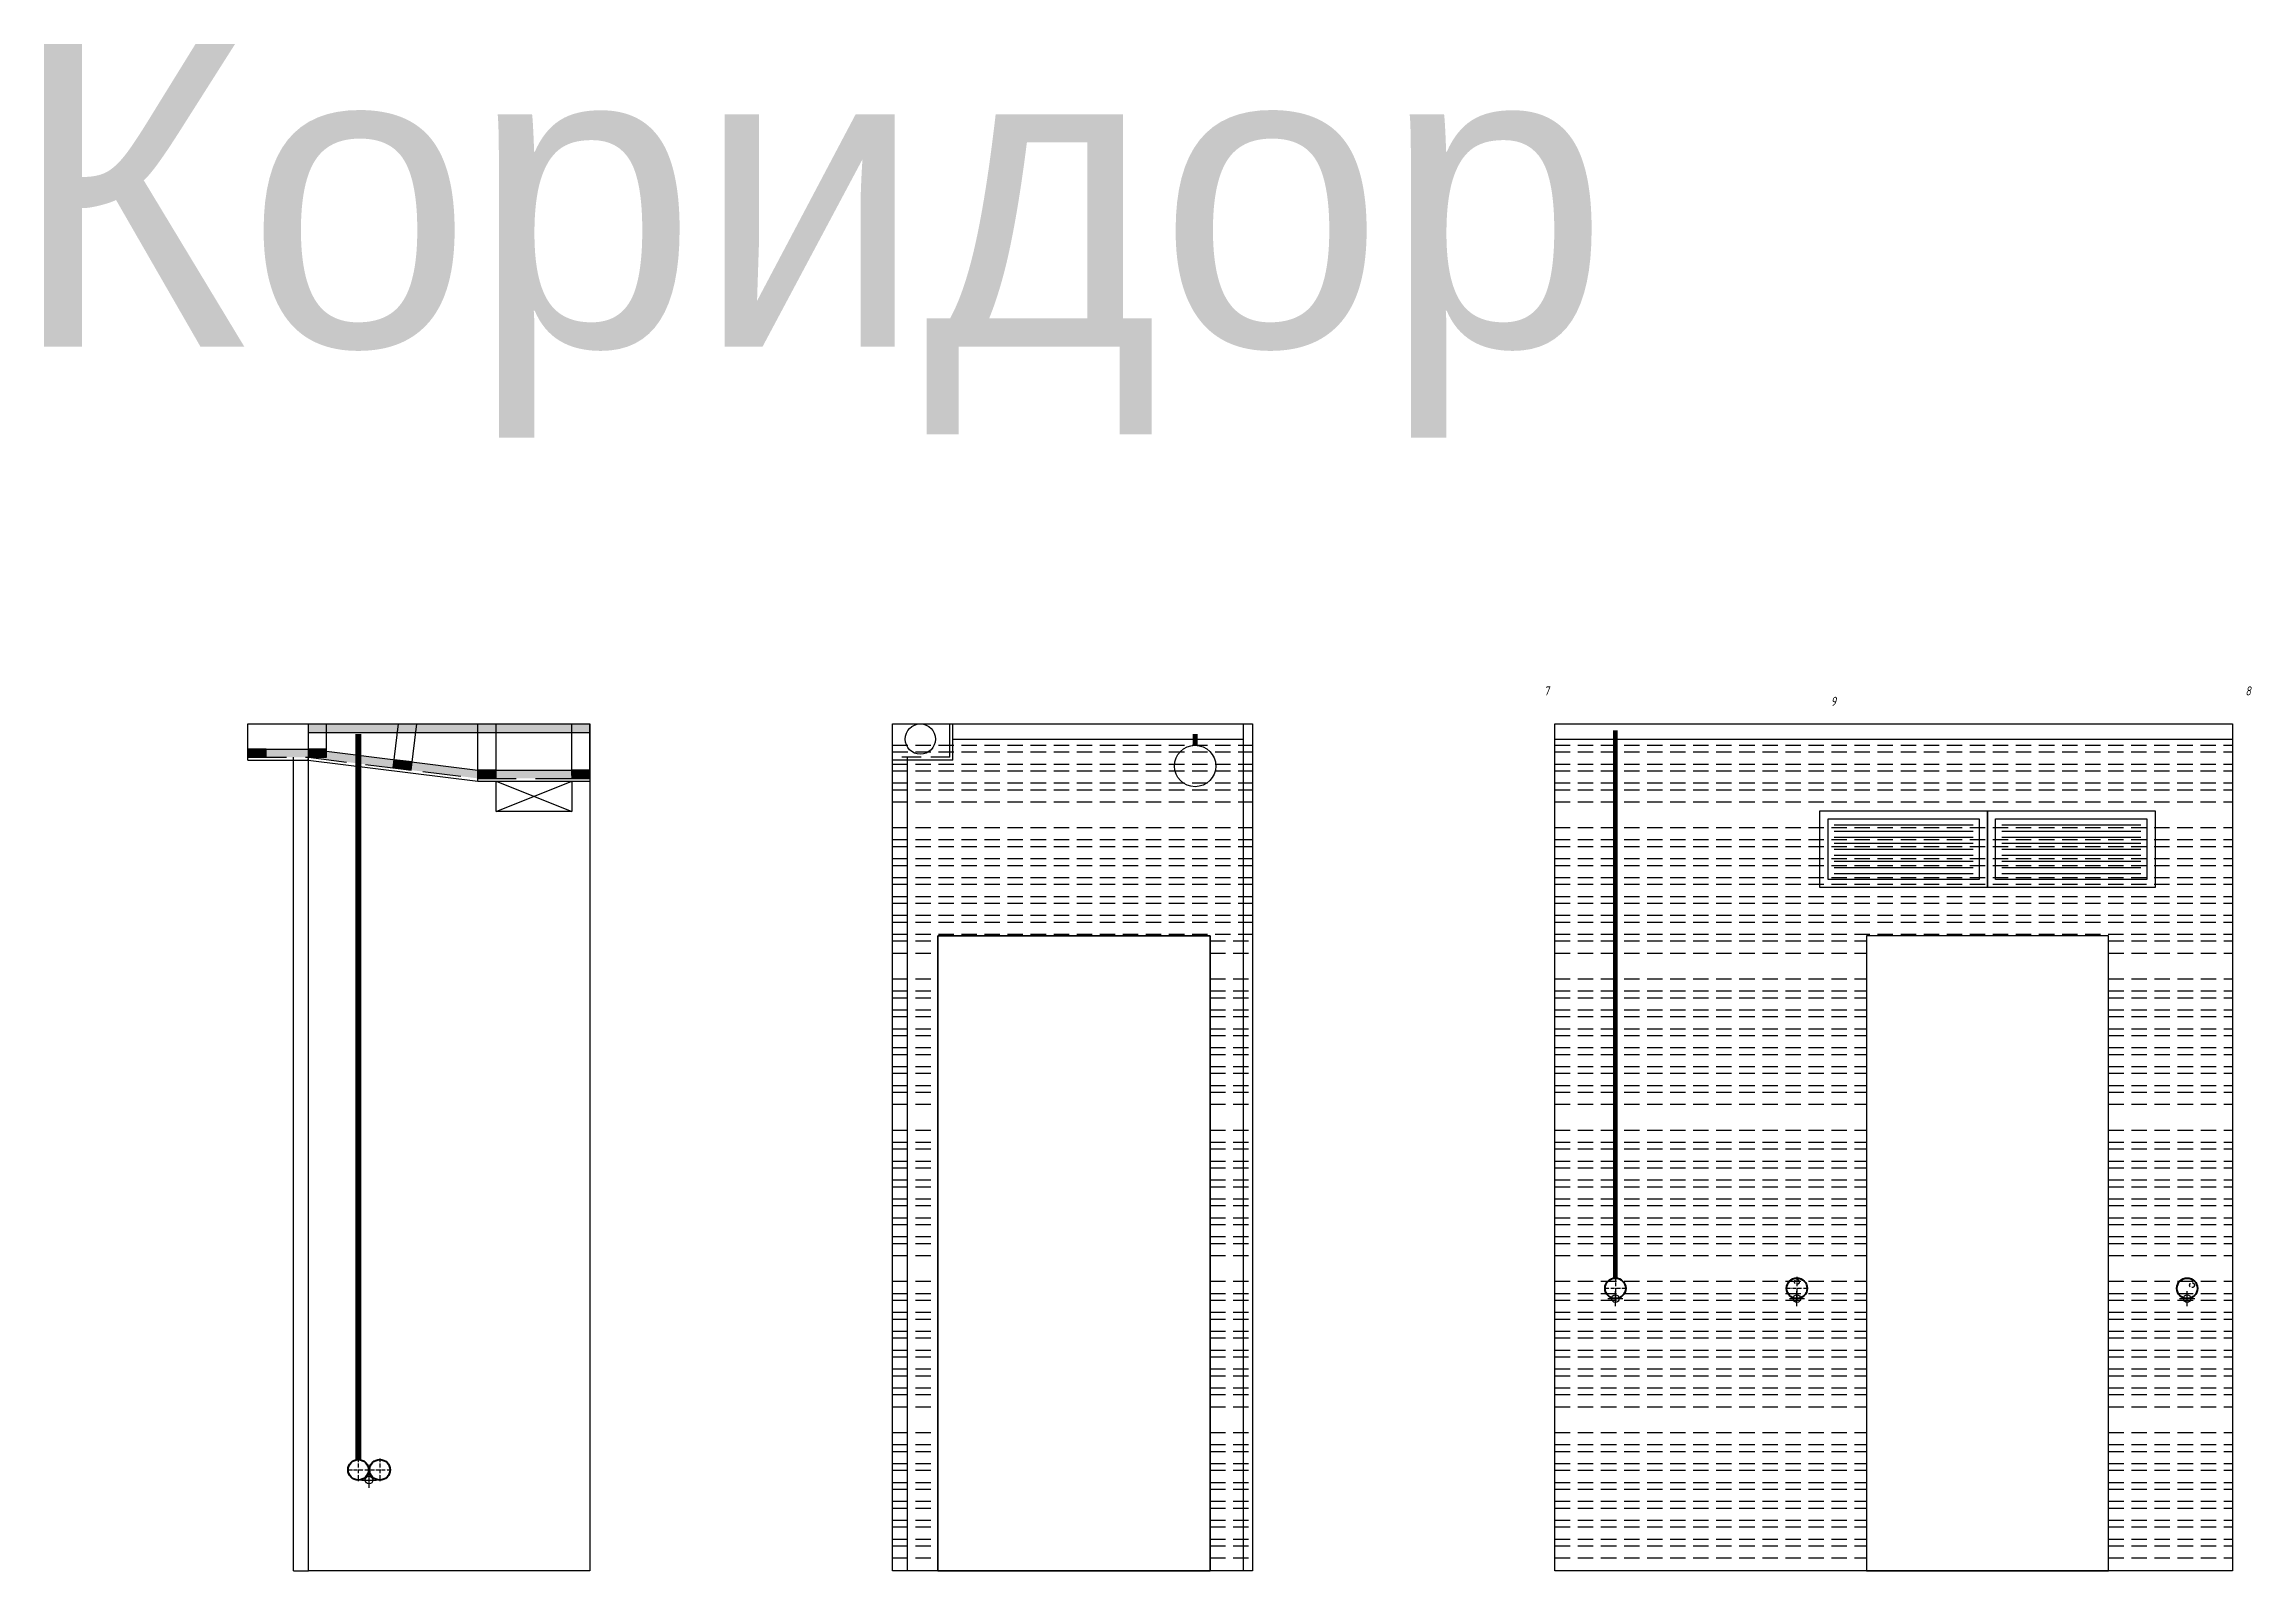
# Model space of a CAD drawing. Header units: millimetres. Extents: x -36531 to 56557, y -58468 to 154.
# Drawn here: x -6081 to 1217, y -44400 to -39352 of the extents above; entities that cross this region are included whole.
import ezdxf
from ezdxf.enums import TextEntityAlignment as Align

# ---------------------------------------------------------------- set-up
doc = ezdxf.new("R2010")
doc.units = ezdxf.units.MM
doc.header["$PDMODE"] = 34
doc.header["$PDSIZE"] = 25
doc.linetypes.add('ACAD_ISO10W100', pattern=[18.5, 12, -3, 0.5, -3])
doc.linetypes.add('DASHED', pattern=[19.05, 12.7, -6.35])
for name, color, linetype in [('01 Черновое', 7, 'Continuous'), ('02 ОВиК', 7, 'Continuous'), ('02 ЭОМ и СС', 7, 'Continuous'), ('03 Потолок', 7, 'Continuous'), ('04 Лючки', 7, 'Continuous'), ('10 Перегородки', 7, 'Continuous'), ('11 Привязка размеры', 7, 'Continuous')]:
    doc.layers.add(name, color=color, linetype=linetype)
doc.layers.add('100 noprint', color=1, linetype='Continuous', plot=False)
doc.styles.get("Standard").update_dxf_attribs({"font": 'Ubuntu-R.ttf'})
doc.styles.add('ГОСТ-ISOCPEUR', font='isocpeui.ttf', dxfattribs={"width": 0.8})

msp = doc.modelspace()

# ---------------------------------------------------------------- texts
at = {"layer": '100 noprint', "style": 'ГОСТ-ISOCPEUR', "width": 0.8}
for s, p in [('7', (-1114.3, -41490.3)), ('9', (-166.2, -41524.7)), ('8', (1204.4, -41490.3))]:
    msp.add_text(s, height=30, dxfattribs=at).set_placement(p, align=Align.MIDDLE)
at = {"layer": '100 noprint', "insert": (-6190.6, -39352), "char_height": 1000, "width": 2318.604, "attachment_point": 1}
msp.add_mtext('{Коридор}', dxfattribs=at)

# ---------------------------------------------------------------- blocks, each defined once
blk = doc.blocks.new('АП 500х200')
at = {"color": 0, "lineweight": -2}
for p, q in [((-507, 207), (-47, 207)), ((-507, 187), (-47, 187)), ((-507, 167), (-47, 167)), ((-507, 147), (-47, 147)), ((-507, 127), (-47, 127)), ((-507, 107), (-47, 107)), ((-507, 87), (-47, 87)), ((-507, 67), (-47, 67)), ((-507, 47), (-47, 47))]:
    blk.add_line(p, q, dxfattribs=at)
for points in [[(-554, 0), (-554, 254), (0, 254), (0, 0)], [(-527, 27), (-527, 227), (-27, 227), (-27, 27)]]:
    blk.add_lwpolyline(points, close=True, dxfattribs=at)

# ---------------------------------------------------------------- hatches: boundary and pattern name
at = {"layer": '03 Потолок', "lineweight": -2}
for color, points in [(9, [(-4277.2, -41599.7), (-5207.2, -41599.7), (-5207.2, -41627.7), (-4277.2, -41627.7)]), (252, [(-5347.2, -41709.7), (-5347.2, -41682.7), (-5407.2, -41682.7), (-5407.2, -41709.7)]), (9, [(-5207.2, -41709.7), (-5207.2, -41682.7), (-5347.2, -41682.7), (-5347.2, -41709.7)]), (252, [(-5147.2, -41709.7), (-5147.2, -41682.7), (-5207.2, -41682.7), (-5207.2, -41709.7)]), (252, [(-4867.7, -41752.2), (-4864.3, -41725.4), (-4923.9, -41717.9), (-4927.2, -41744.7)]), (252, [(-4587.2, -41779.7), (-4587.2, -41752.7), (-4647.2, -41752.7), (-4647.2, -41779.7)]), (9, [(-4337.2, -41770.2), (-4337.2, -41752.7), (-4587.2, -41752.7), (-4587.2, -41779.7), (-4337.2, -41779.7)]), (252, [(-4277.2, -41779.7), (-4277.2, -41752.7), (-4337.2, -41752.7), (-4337.2, -41779.7)])]:
    msp.add_hatch(color=color, dxfattribs=at).paths.add_polyline_path(points)
h = msp.add_hatch(color=9, dxfattribs=at)
h.paths.add_polyline_path([(-4989.6, -41709.7), (-5147.2, -41690), (-5147.2, -41709.7)])
h.paths.add_polyline_path([(-4923.9, -41717.9), (-4989.6, -41709.7), (-5207.2, -41709.7), (-4927.2, -41744.7)])
h.paths.add_polyline_path([(-4647.2, -41752.5), (-4864.3, -41725.4), (-4867.7, -41752.2), (-4647.2, -41779.7), (-4647.2, -41752.7)])

# ---------------------------------------------------------------- linework, layer by layer
at = {"layer": '01 Черновое'}
for points in [[(-5207.2, -44399.7), (-5207.2, -41599.7), (-4277.2, -41599.7), (-4277.2, -44399.7)], [(-2087.2, -41599.7), (-2087.2, -44399.7), (-3277.2, -44399.7), (-3277.2, -41599.7)], [(-1087.2, -44399.7), (-1087.2, -41599.7), (1152.8, -41599.7), (1152.8, -44399.7)], [(-2227.2, -42299.7), (-2227.2, -44399.7), (-3127.2, -44399.7), (-3127.2, -42299.7)], [(-57.2, -42299.7), (-57.2, -44399.7), (742.8, -44399.7), (742.8, -42299.7)]]:
    msp.add_lwpolyline(points, close=True, dxfattribs=at)
at = {"layer": '02 ОВиК', "linetype": 'Continuous', "lineweight": -2}
msp.add_circle((-3184.7, -41649.7), 50, dxfattribs=at)
at = {"layer": '02 ОВиК', "color": 1}
msp.add_circle((-2276.4, -41738.7), 68.5, dxfattribs=at)
at = {"layer": '02 ЭОМ и СС', "color": 1, "flags": 128}
msp.add_lwpolyline([(-5042.4, -44031.7, 20, 20, 0), (-5042.4, -41632.7, 20, 20, 0)], format="xyseb", dxfattribs=at)
at = {"layer": '02 ЭОМ и СС', "const_width": 16, "flags": 128}
msp.add_lwpolyline([(-2276.4, -41670.2), (-2276.4, -41632.7)], dxfattribs=at)
at = {"layer": '02 ЭОМ и СС', "color": 3, "flags": 128}
msp.add_lwpolyline([(-887.2, -43431.7, 16, 16, 0), (-887.2, -41621.2, 16, 16, 0)], format="xyseb", dxfattribs=at)
at = {"layer": '02 ЭОМ и СС', "color": 3, "lineweight": 40}
for centre in [(-887.2, -43465.7), (-287.2, -43465.7), (1002.8, -43465.7)]:
    msp.add_circle(centre, 34, dxfattribs=at)
at = {"layer": '02 ЭОМ и СС', "color": 3, "linetype": 'DASHED'}
for centre in [(-287.2, -43444.3), (1018.8, -43455.2)]:
    msp.add_circle(centre, 8, dxfattribs=at)
at = {"layer": '02 ЭОМ и СС', "color": 1, "lineweight": 40}
for centre in [(-5042.4, -44065.7), (-4971.4, -44065.7)]:
    msp.add_circle(centre, 34, dxfattribs=at)
at = {"layer": '03 Потолок', "color": 1, "lineweight": -2}
for p, q in [((-5407.2, -41719.2), (-5407.2, -41599.7)), ((-5407.2, -41599.7), (-4277.2, -41599.7)), ((-5207.2, -41682.7), (-5207.2, -41599.7)), ((-5207.2, -41627.7), (-4277.2, -41627.7)), ((-5147.2, -41682.7), (-5147.2, -41599.7)), ((-4927.2, -41744.7), (-4909.1, -41599.7)), ((-4867.7, -41752.2), (-4848.6, -41599.7)), ((-4647.2, -41779.7), (-4647.2, -41599.7)), ((-4587.2, -41779.7), (-4587.2, -41599.7)), ((-4337.2, -41770.2), (-4337.2, -41599.7)), ((-4277.2, -41779.7), (-4277.2, -41599.7)), ((-5407.2, -41682.7), (-5147.2, -41682.7)), ((-5407.2, -41719.2), (-5207.8, -41719.2)), ((-5207.8, -41719.2), (-5207.2, -41709.7)), ((-5207.8, -41719.2), (-4647.8, -41789.2)), ((-5147.2, -41690), (-4647.2, -41752.5)), ((-4647.8, -41789.2), (-4647.2, -41779.7)), ((-4647.8, -41789.2), (-4277.2, -41789.2)), ((-4587.2, -41752.7), (-4277.2, -41752.7))]:
    msp.add_line(p, q, dxfattribs=at)
at = {"layer": '03 Потолок', "color": 1, "ltscale": 5}
for p, q in [((-3086.7, -41709.7), (-3086.7, -41599.7)), ((-3077.2, -41719.2), (-3077.2, -41599.7)), ((-3077.2, -41649.7), (-2117.2, -41649.7)), ((-1087.2, -41649.7), (1152.8, -41649.7)), ((-3077.2, -41719.2), (-3277.2, -41719.2))]:
    msp.add_line(p, q, dxfattribs=at)
at = {"layer": '03 Потолок', "color": 1, "linetype": 'DASHED', "ltscale": 10}
for p, q in [((-5407.2, -41709.7), (-5207.2, -41709.7)), ((-5207.2, -41709.7), (-4647.2, -41779.7)), ((-4647.2, -41779.7), (-4277.2, -41779.7))]:
    msp.add_line(p, q, dxfattribs=at)
at = {"layer": '03 Потолок', "color": 1, "linetype": 'DASHED', "ltscale": 5}
msp.add_line((-3086.7, -41709.7), (-3277.2, -41709.7), dxfattribs=at)
at = {"layer": '03 Потолок', "color": 1, "lineweight": -2}
for points in [[(-5347.2, -41709.7), (-5347.2, -41682.7), (-5407.2, -41682.7), (-5407.2, -41709.7)], [(-5147.2, -41709.7), (-5147.2, -41682.7), (-5207.2, -41682.7), (-5207.2, -41709.7)], [(-4867.7, -41752.2), (-4864.3, -41725.4), (-4923.9, -41717.9), (-4927.2, -41744.7)], [(-4587.2, -41779.7), (-4587.2, -41752.7), (-4647.2, -41752.7), (-4647.2, -41779.7)], [(-4277.2, -41779.7), (-4277.2, -41752.7), (-4337.2, -41752.7), (-4337.2, -41779.7)]]:
    msp.add_lwpolyline(points, close=True, dxfattribs=at)
at = {"layer": '04 Лючки', "color": 2, "lineweight": -2}
for p, q in [((-4587.2, -41789.2), (-4337.2, -41889.2)), ((-4587.2, -41889.2), (-4337.2, -41789.2))]:
    msp.add_line(p, q, dxfattribs=at)
msp.add_lwpolyline([(-4337.2, -41789.2), (-4337.2, -41889.2), (-4587.2, -41889.2), (-4587.2, -41789.2)], close=True, dxfattribs=at)
at = {"layer": '10 Перегородки', "color": 74, "linetype": 'Continuous', "ltscale": 10}
msp.add_line((-2117.2, -41599.7), (-2117.2, -44399.7), dxfattribs=at)
at = {"layer": '10 Перегородки', "color": 3, "linetype": 'Continuous', "ltscale": 10}
for p, q in [((-5257.2, -44399.7), (-5257.2, -41709.7)), ((-3227.2, -44399.7), (-3227.2, -41709.7)), ((-5257.2, -44399.7), (-5207.2, -44399.7))]:
    msp.add_line(p, q, dxfattribs=at)
at = {"layer": '100 noprint', "linetype": 'DASHED', "ltscale": 4}
for p, q in [((-3277.2, -41669.7), (-2087.2, -41669.7)), ((-3277.2, -41692.2), (-2087.2, -41692.2)), ((-3277.2, -41732.2), (-2087.2, -41732.2)), ((-1087.2, -41669.7), (1152.8, -41669.7)), ((-1087.2, -41692.2), (1152.8, -41692.2)), ((-1087.2, -41732.2), (1152.8, -41732.2)), ((-3277.2, -41754.7), (-2087.2, -41754.7)), ((-3277.2, -41794.7), (-2087.2, -41794.7)), ((-1087.2, -41754.7), (1152.8, -41754.7)), ((-1087.2, -41794.7), (1152.8, -41794.7)), ((-3277.2, -41817.2), (-2087.2, -41817.2)), ((-3277.2, -41857.2), (-2087.2, -41857.2)), ((-1087.2, -41817.2), (1152.8, -41817.2)), ((-1087.2, -41857.2), (1152.8, -41857.2)), ((-3277.2, -41942.2), (-2087.2, -41942.2)), ((-1087.2, -41942.2), (1152.8, -41942.2)), ((-3277.2, -41982.2), (-2087.2, -41982.2)), ((-3277.2, -42004.7), (-2087.2, -42004.7)), ((-1087.2, -41982.2), (1152.8, -41982.2)), ((-1087.2, -42004.7), (1152.8, -42004.7)), ((-3277.2, -42044.7), (-2087.2, -42044.7)), ((-3277.2, -42067.2), (-2087.2, -42067.2)), ((-1087.2, -42044.7), (1152.8, -42044.7)), ((-1087.2, -42067.2), (1152.8, -42067.2)), ((-3277.2, -42107.2), (-2087.2, -42107.2)), ((-3277.2, -42129.7), (-2087.2, -42129.7)), ((-3277.2, -42169.7), (-2087.2, -42169.7)), ((-1087.2, -42107.2), (1152.8, -42107.2)), ((-1087.2, -42129.7), (1152.8, -42129.7)), ((-1087.2, -42169.7), (1152.8, -42169.7)), ((-3277.2, -42192.2), (-2087.2, -42192.2)), ((-3277.2, -42232.2), (-2087.2, -42232.2)), ((-1087.2, -42192.2), (1152.8, -42192.2)), ((-1087.2, -42232.2), (1152.8, -42232.2)), ((-3277.2, -42254.7), (-2087.2, -42254.7)), ((-3277.2, -42294.7), (-2087.2, -42294.7)), ((-3277.2, -42317.2), (-3127.2, -42317.2)), ((-2227.2, -42317.2), (-2087.2, -42317.2)), ((-1087.2, -42254.7), (1152.8, -42254.7)), ((-1087.2, -42294.7), (1152.8, -42294.7)), ((-1087.2, -42317.2), (-57.2, -42317.2)), ((742.8, -42317.2), (1152.8, -42317.2)), ((-3277.2, -42357.2), (-3127.2, -42357.2)), ((-2227.2, -42357.2), (-2087.2, -42357.2)), ((-1087.2, -42357.2), (-57.2, -42357.2)), ((742.8, -42357.2), (1152.8, -42357.2)), ((-3277.2, -42442.2), (-3127.2, -42442.2)), ((-2227.2, -42442.2), (-2087.2, -42442.2)), ((-1087.2, -42442.2), (-57.2, -42442.2)), ((742.8, -42442.2), (1152.8, -42442.2)), ((-3277.2, -42482.2), (-3127.2, -42482.2)), ((-3277.2, -42504.7), (-3127.2, -42504.7)), ((-2227.2, -42482.2), (-2087.2, -42482.2)), ((-2227.2, -42504.7), (-2087.2, -42504.7)), ((-1087.2, -42482.2), (-57.2, -42482.2)), ((-1087.2, -42504.7), (-57.2, -42504.7)), ((742.8, -42482.2), (1152.8, -42482.2)), ((742.8, -42504.7), (1152.8, -42504.7)), ((-3277.2, -42544.7), (-3127.2, -42544.7)), ((-3277.2, -42567.2), (-3127.2, -42567.2)), ((-3277.2, -42607.2), (-3127.2, -42607.2)), ((-2227.2, -42544.7), (-2087.2, -42544.7)), ((-2227.2, -42567.2), (-2087.2, -42567.2)), ((-2227.2, -42607.2), (-2087.2, -42607.2)), ((-1087.2, -42544.7), (-57.2, -42544.7)), ((-1087.2, -42567.2), (-57.2, -42567.2)), ((-1087.2, -42607.2), (-57.2, -42607.2)), ((742.8, -42544.7), (1152.8, -42544.7)), ((742.8, -42567.2), (1152.8, -42567.2)), ((742.8, -42607.2), (1152.8, -42607.2)), ((-3277.2, -42629.7), (-3127.2, -42629.7)), ((-3277.2, -42669.7), (-3127.2, -42669.7)), ((-2227.2, -42629.7), (-2087.2, -42629.7)), ((-2227.2, -42669.7), (-2087.2, -42669.7)), ((-1087.2, -42629.7), (-57.2, -42629.7)), ((-1087.2, -42669.7), (-57.2, -42669.7)), ((742.8, -42629.7), (1152.8, -42629.7)), ((742.8, -42669.7), (1152.8, -42669.7)), ((-3277.2, -42692.2), (-3127.2, -42692.2)), ((-3277.2, -42732.2), (-3127.2, -42732.2)), ((-3277.2, -42754.7), (-3127.2, -42754.7)), ((-2227.2, -42692.2), (-2087.2, -42692.2)), ((-2227.2, -42732.2), (-2087.2, -42732.2)), ((-2227.2, -42754.7), (-2087.2, -42754.7)), ((-1087.2, -42692.2), (-57.2, -42692.2)), ((-1087.2, -42732.2), (-57.2, -42732.2)), ((-1087.2, -42754.7), (-57.2, -42754.7)), ((742.8, -42692.2), (1152.8, -42692.2)), ((742.8, -42732.2), (1152.8, -42732.2)), ((742.8, -42754.7), (1152.8, -42754.7)), ((-3277.2, -42794.7), (-3127.2, -42794.7)), ((-3277.2, -42817.2), (-3127.2, -42817.2)), ((-2227.2, -42794.7), (-2087.2, -42794.7)), ((-2227.2, -42817.2), (-2087.2, -42817.2)), ((-1087.2, -42794.7), (-57.2, -42794.7)), ((-1087.2, -42817.2), (-57.2, -42817.2)), ((742.8, -42794.7), (1152.8, -42794.7)), ((742.8, -42817.2), (1152.8, -42817.2)), ((-3277.2, -42857.2), (-3127.2, -42857.2)), ((-2227.2, -42857.2), (-2087.2, -42857.2)), ((-1087.2, -42857.2), (-57.2, -42857.2)), ((742.8, -42857.2), (1152.8, -42857.2)), ((-3277.2, -42942.2), (-3127.2, -42942.2)), ((-3277.2, -42982.2), (-3127.2, -42982.2)), ((-2227.2, -42942.2), (-2087.2, -42942.2)), ((-2227.2, -42982.2), (-2087.2, -42982.2)), ((-1087.2, -42942.2), (-57.2, -42942.2)), ((-1087.2, -42982.2), (-57.2, -42982.2)), ((742.8, -42942.2), (1152.8, -42942.2)), ((742.8, -42982.2), (1152.8, -42982.2)), ((-3277.2, -43004.7), (-3127.2, -43004.7)), ((-3277.2, -43044.7), (-3127.2, -43044.7)), ((-2227.2, -43004.7), (-2087.2, -43004.7)), ((-2227.2, -43044.7), (-2087.2, -43044.7)), ((-1087.2, -43004.7), (-57.2, -43004.7)), ((-1087.2, -43044.7), (-57.2, -43044.7)), ((742.8, -43004.7), (1152.8, -43004.7)), ((742.8, -43044.7), (1152.8, -43044.7)), ((-3277.2, -43067.2), (-3127.2, -43067.2)), ((-3277.2, -43107.2), (-3127.2, -43107.2)), ((-2227.2, -43067.2), (-2087.2, -43067.2)), ((-2227.2, -43107.2), (-2087.2, -43107.2)), ((-1087.2, -43067.2), (-57.2, -43067.2)), ((-1087.2, -43107.2), (-57.2, -43107.2)), ((742.8, -43067.2), (1152.8, -43067.2)), ((742.8, -43107.2), (1152.8, -43107.2)), ((-3277.2, -43129.7), (-3127.2, -43129.7)), ((-3277.2, -43169.7), (-3127.2, -43169.7)), ((-3277.2, -43192.2), (-3127.2, -43192.2)), ((-2227.2, -43129.7), (-2087.2, -43129.7)), ((-2227.2, -43169.7), (-2087.2, -43169.7)), ((-2227.2, -43192.2), (-2087.2, -43192.2)), ((-1087.2, -43129.7), (-57.2, -43129.7)), ((-1087.2, -43169.7), (-57.2, -43169.7)), ((-1087.2, -43192.2), (-57.2, -43192.2)), ((742.8, -43129.7), (1152.8, -43129.7)), ((742.8, -43169.7), (1152.8, -43169.7)), ((742.8, -43192.2), (1152.8, -43192.2)), ((-3277.2, -43232.2), (-3127.2, -43232.2)), ((-3277.2, -43254.7), (-3127.2, -43254.7)), ((-2227.2, -43232.2), (-2087.2, -43232.2)), ((-2227.2, -43254.7), (-2087.2, -43254.7)), ((-1087.2, -43232.2), (-57.2, -43232.2)), ((-1087.2, -43254.7), (-57.2, -43254.7)), ((742.8, -43232.2), (1152.8, -43232.2)), ((742.8, -43254.7), (1152.8, -43254.7)), ((-3277.2, -43294.7), (-3127.2, -43294.7)), ((-3277.2, -43317.2), (-3127.2, -43317.2)), ((-2227.2, -43294.7), (-2087.2, -43294.7)), ((-2227.2, -43317.2), (-2087.2, -43317.2)), ((-1087.2, -43294.7), (-57.2, -43294.7)), ((-1087.2, -43317.2), (-57.2, -43317.2)), ((742.8, -43294.7), (1152.8, -43294.7)), ((742.8, -43317.2), (1152.8, -43317.2)), ((-3277.2, -43357.2), (-3127.2, -43357.2)), ((-2227.2, -43357.2), (-2087.2, -43357.2)), ((-1087.2, -43357.2), (-57.2, -43357.2)), ((742.8, -43357.2), (1152.8, -43357.2)), ((-3277.2, -43442.2), (-3127.2, -43442.2)), ((-3277.2, -43482.2), (-3127.2, -43482.2)), ((-2227.2, -43442.2), (-2087.2, -43442.2)), ((-2227.2, -43482.2), (-2087.2, -43482.2)), ((-1087.2, -43442.2), (-57.2, -43442.2)), ((-1087.2, -43482.2), (-57.2, -43482.2)), ((742.8, -43442.2), (1152.8, -43442.2)), ((742.8, -43482.2), (1152.8, -43482.2)), ((-3277.2, -43504.7), (-3127.2, -43504.7)), ((-3277.2, -43544.7), (-3127.2, -43544.7)), ((-2227.2, -43504.7), (-2087.2, -43504.7)), ((-2227.2, -43544.7), (-2087.2, -43544.7)), ((-1087.2, -43504.7), (-57.2, -43504.7)), ((-1087.2, -43544.7), (-57.2, -43544.7)), ((742.8, -43504.7), (1152.8, -43504.7)), ((742.8, -43544.7), (1152.8, -43544.7)), ((-3277.2, -43567.2), (-3127.2, -43567.2)), ((-3277.2, -43607.2), (-3127.2, -43607.2)), ((-3277.2, -43629.7), (-3127.2, -43629.7)), ((-2227.2, -43567.2), (-2087.2, -43567.2)), ((-2227.2, -43607.2), (-2087.2, -43607.2)), ((-2227.2, -43629.7), (-2087.2, -43629.7)), ((-1087.2, -43567.2), (-57.2, -43567.2)), ((-1087.2, -43607.2), (-57.2, -43607.2)), ((-1087.2, -43629.7), (-57.2, -43629.7)), ((742.8, -43567.2), (1152.8, -43567.2)), ((742.8, -43607.2), (1152.8, -43607.2)), ((742.8, -43629.7), (1152.8, -43629.7)), ((-3277.2, -43669.7), (-3127.2, -43669.7)), ((-3277.2, -43692.2), (-3127.2, -43692.2)), ((-2227.2, -43669.7), (-2087.2, -43669.7)), ((-2227.2, -43692.2), (-2087.2, -43692.2)), ((-1087.2, -43669.7), (-57.2, -43669.7)), ((-1087.2, -43692.2), (-57.2, -43692.2)), ((742.8, -43669.7), (1152.8, -43669.7)), ((742.8, -43692.2), (1152.8, -43692.2)), ((-3277.2, -43732.2), (-3127.2, -43732.2)), ((-3277.2, -43754.7), (-3127.2, -43754.7)), ((-2227.2, -43732.2), (-2087.2, -43732.2)), ((-2227.2, -43754.7), (-2087.2, -43754.7)), ((-1087.2, -43732.2), (-57.2, -43732.2)), ((-1087.2, -43754.7), (-57.2, -43754.7)), ((742.8, -43732.2), (1152.8, -43732.2)), ((742.8, -43754.7), (1152.8, -43754.7)), ((-3277.2, -43794.7), (-3127.2, -43794.7)), ((-3277.2, -43817.2), (-3127.2, -43817.2)), ((-3277.2, -43857.2), (-3127.2, -43857.2)), ((-2227.2, -43794.7), (-2087.2, -43794.7)), ((-2227.2, -43817.2), (-2087.2, -43817.2)), ((-2227.2, -43857.2), (-2087.2, -43857.2)), ((-1087.2, -43794.7), (-57.2, -43794.7)), ((-1087.2, -43817.2), (-57.2, -43817.2)), ((-1087.2, -43857.2), (-57.2, -43857.2)), ((742.8, -43794.7), (1152.8, -43794.7)), ((742.8, -43817.2), (1152.8, -43817.2)), ((742.8, -43857.2), (1152.8, -43857.2)), ((-3277.2, -43942.2), (-3127.2, -43942.2)), ((-3277.2, -43982.2), (-3127.2, -43982.2)), ((-2227.2, -43942.2), (-2087.2, -43942.2)), ((-2227.2, -43982.2), (-2087.2, -43982.2)), ((-1087.2, -43942.2), (-57.2, -43942.2)), ((-1087.2, -43982.2), (-57.2, -43982.2)), ((742.8, -43942.2), (1152.8, -43942.2)), ((742.8, -43982.2), (1152.8, -43982.2)), ((-3277.2, -44004.7), (-3127.2, -44004.7)), ((-3277.2, -44044.7), (-3127.2, -44044.7)), ((-3277.2, -44067.2), (-3127.2, -44067.2)), ((-2227.2, -44004.7), (-2087.2, -44004.7)), ((-2227.2, -44044.7), (-2087.2, -44044.7)), ((-2227.2, -44067.2), (-2087.2, -44067.2)), ((-1087.2, -44004.7), (-57.2, -44004.7)), ((-1087.2, -44044.7), (-57.2, -44044.7)), ((-1087.2, -44067.2), (-57.2, -44067.2)), ((742.8, -44004.7), (1152.8, -44004.7)), ((742.8, -44044.7), (1152.8, -44044.7)), ((742.8, -44067.2), (1152.8, -44067.2)), ((-3277.2, -44107.2), (-3127.2, -44107.2)), ((-3277.2, -44129.7), (-3127.2, -44129.7)), ((-2227.2, -44107.2), (-2087.2, -44107.2)), ((-2227.2, -44129.7), (-2087.2, -44129.7)), ((-1087.2, -44107.2), (-57.2, -44107.2)), ((-1087.2, -44129.7), (-57.2, -44129.7)), ((742.8, -44107.2), (1152.8, -44107.2)), ((742.8, -44129.7), (1152.8, -44129.7)), ((-3277.2, -44169.7), (-3127.2, -44169.7)), ((-3277.2, -44192.2), (-3127.2, -44192.2)), ((-2227.2, -44169.7), (-2087.2, -44169.7)), ((-2227.2, -44192.2), (-2087.2, -44192.2)), ((-1087.2, -44169.7), (-57.2, -44169.7)), ((-1087.2, -44192.2), (-57.2, -44192.2)), ((742.8, -44169.7), (1152.8, -44169.7)), ((742.8, -44192.2), (1152.8, -44192.2)), ((-3277.2, -44232.2), (-3127.2, -44232.2)), ((-3277.2, -44254.7), (-3127.2, -44254.7)), ((-3277.2, -44294.7), (-3127.2, -44294.7)), ((-2227.2, -44232.2), (-2087.2, -44232.2)), ((-2227.2, -44254.7), (-2087.2, -44254.7)), ((-2227.2, -44294.7), (-2087.2, -44294.7)), ((-1087.2, -44232.2), (-57.2, -44232.2)), ((-1087.2, -44254.7), (-57.2, -44254.7)), ((-1087.2, -44294.7), (-57.2, -44294.7)), ((742.8, -44232.2), (1152.8, -44232.2)), ((742.8, -44254.7), (1152.8, -44254.7)), ((742.8, -44294.7), (1152.8, -44294.7)), ((-3277.2, -44317.2), (-3127.2, -44317.2)), ((-3277.2, -44357.2), (-3127.2, -44357.2)), ((-2227.2, -44317.2), (-2087.2, -44317.2)), ((-2227.2, -44357.2), (-2087.2, -44357.2)), ((-1087.2, -44317.2), (-57.2, -44317.2)), ((-1087.2, -44357.2), (-57.2, -44357.2)), ((742.8, -44317.2), (1152.8, -44317.2)), ((742.8, -44357.2), (1152.8, -44357.2))]:
    msp.add_line(p, q, dxfattribs=at)
at = {"layer": '100 noprint'}
for points in [[(-3127.2, -42299.7), (-3127.2, -44399.7), (-2227.2, -44399.7), (-2227.2, -42299.7)], [(-57.2, -42299.7), (-57.2, -44399.7), (742.8, -44399.7), (742.8, -42299.7)]]:
    msp.add_lwpolyline(points, close=True, dxfattribs=at)
at = {"layer": '11 Привязка размеры', "linetype": 'ACAD_ISO10W100'}
for p, q in [((-853.2, -43465.7), (-921.2, -43465.7)), ((-887.2, -43427.8), (-887.2, -43503.6)), ((-253.2, -43465.7), (-321.2, -43465.7)), ((-287.2, -43427.8), (-287.2, -43503.6)), ((-5076.4, -44065.7), (-4937.4, -44065.7)), ((-5042.4, -44027.8), (-5042.4, -44103.6)), ((-4971.4, -44027.8), (-4971.4, -44103.6))]:
    msp.add_line(p, q, dxfattribs=at)
at = {"layer": '11 Привязка размеры', "lineweight": -2}
for p in [(-887.2, -43499.7), (-287.2, -43499.7), (1002.8, -43499.7), (-5006.9, -44099.7)]:
    msp.add_point(p, dxfattribs=at)

# ---------------------------------------------------------------- block references
at = {"layer": '02 ОВиК', "color": 6}
for p in [(342.8, -42140.7), (896.8, -42140.7)]:
    msp.add_blockref('АП 500х200', p, dxfattribs=at)

msp.set_redraw_order([(e.dxf.handle, doc.entitydb.next_handle()) for e in msp.query("TEXT MTEXT ATTDEF DIMENSION ARC_DIMENSION")])  # texts and dimensions are drawn at this point

doc.saveas('drawing.dxf')
